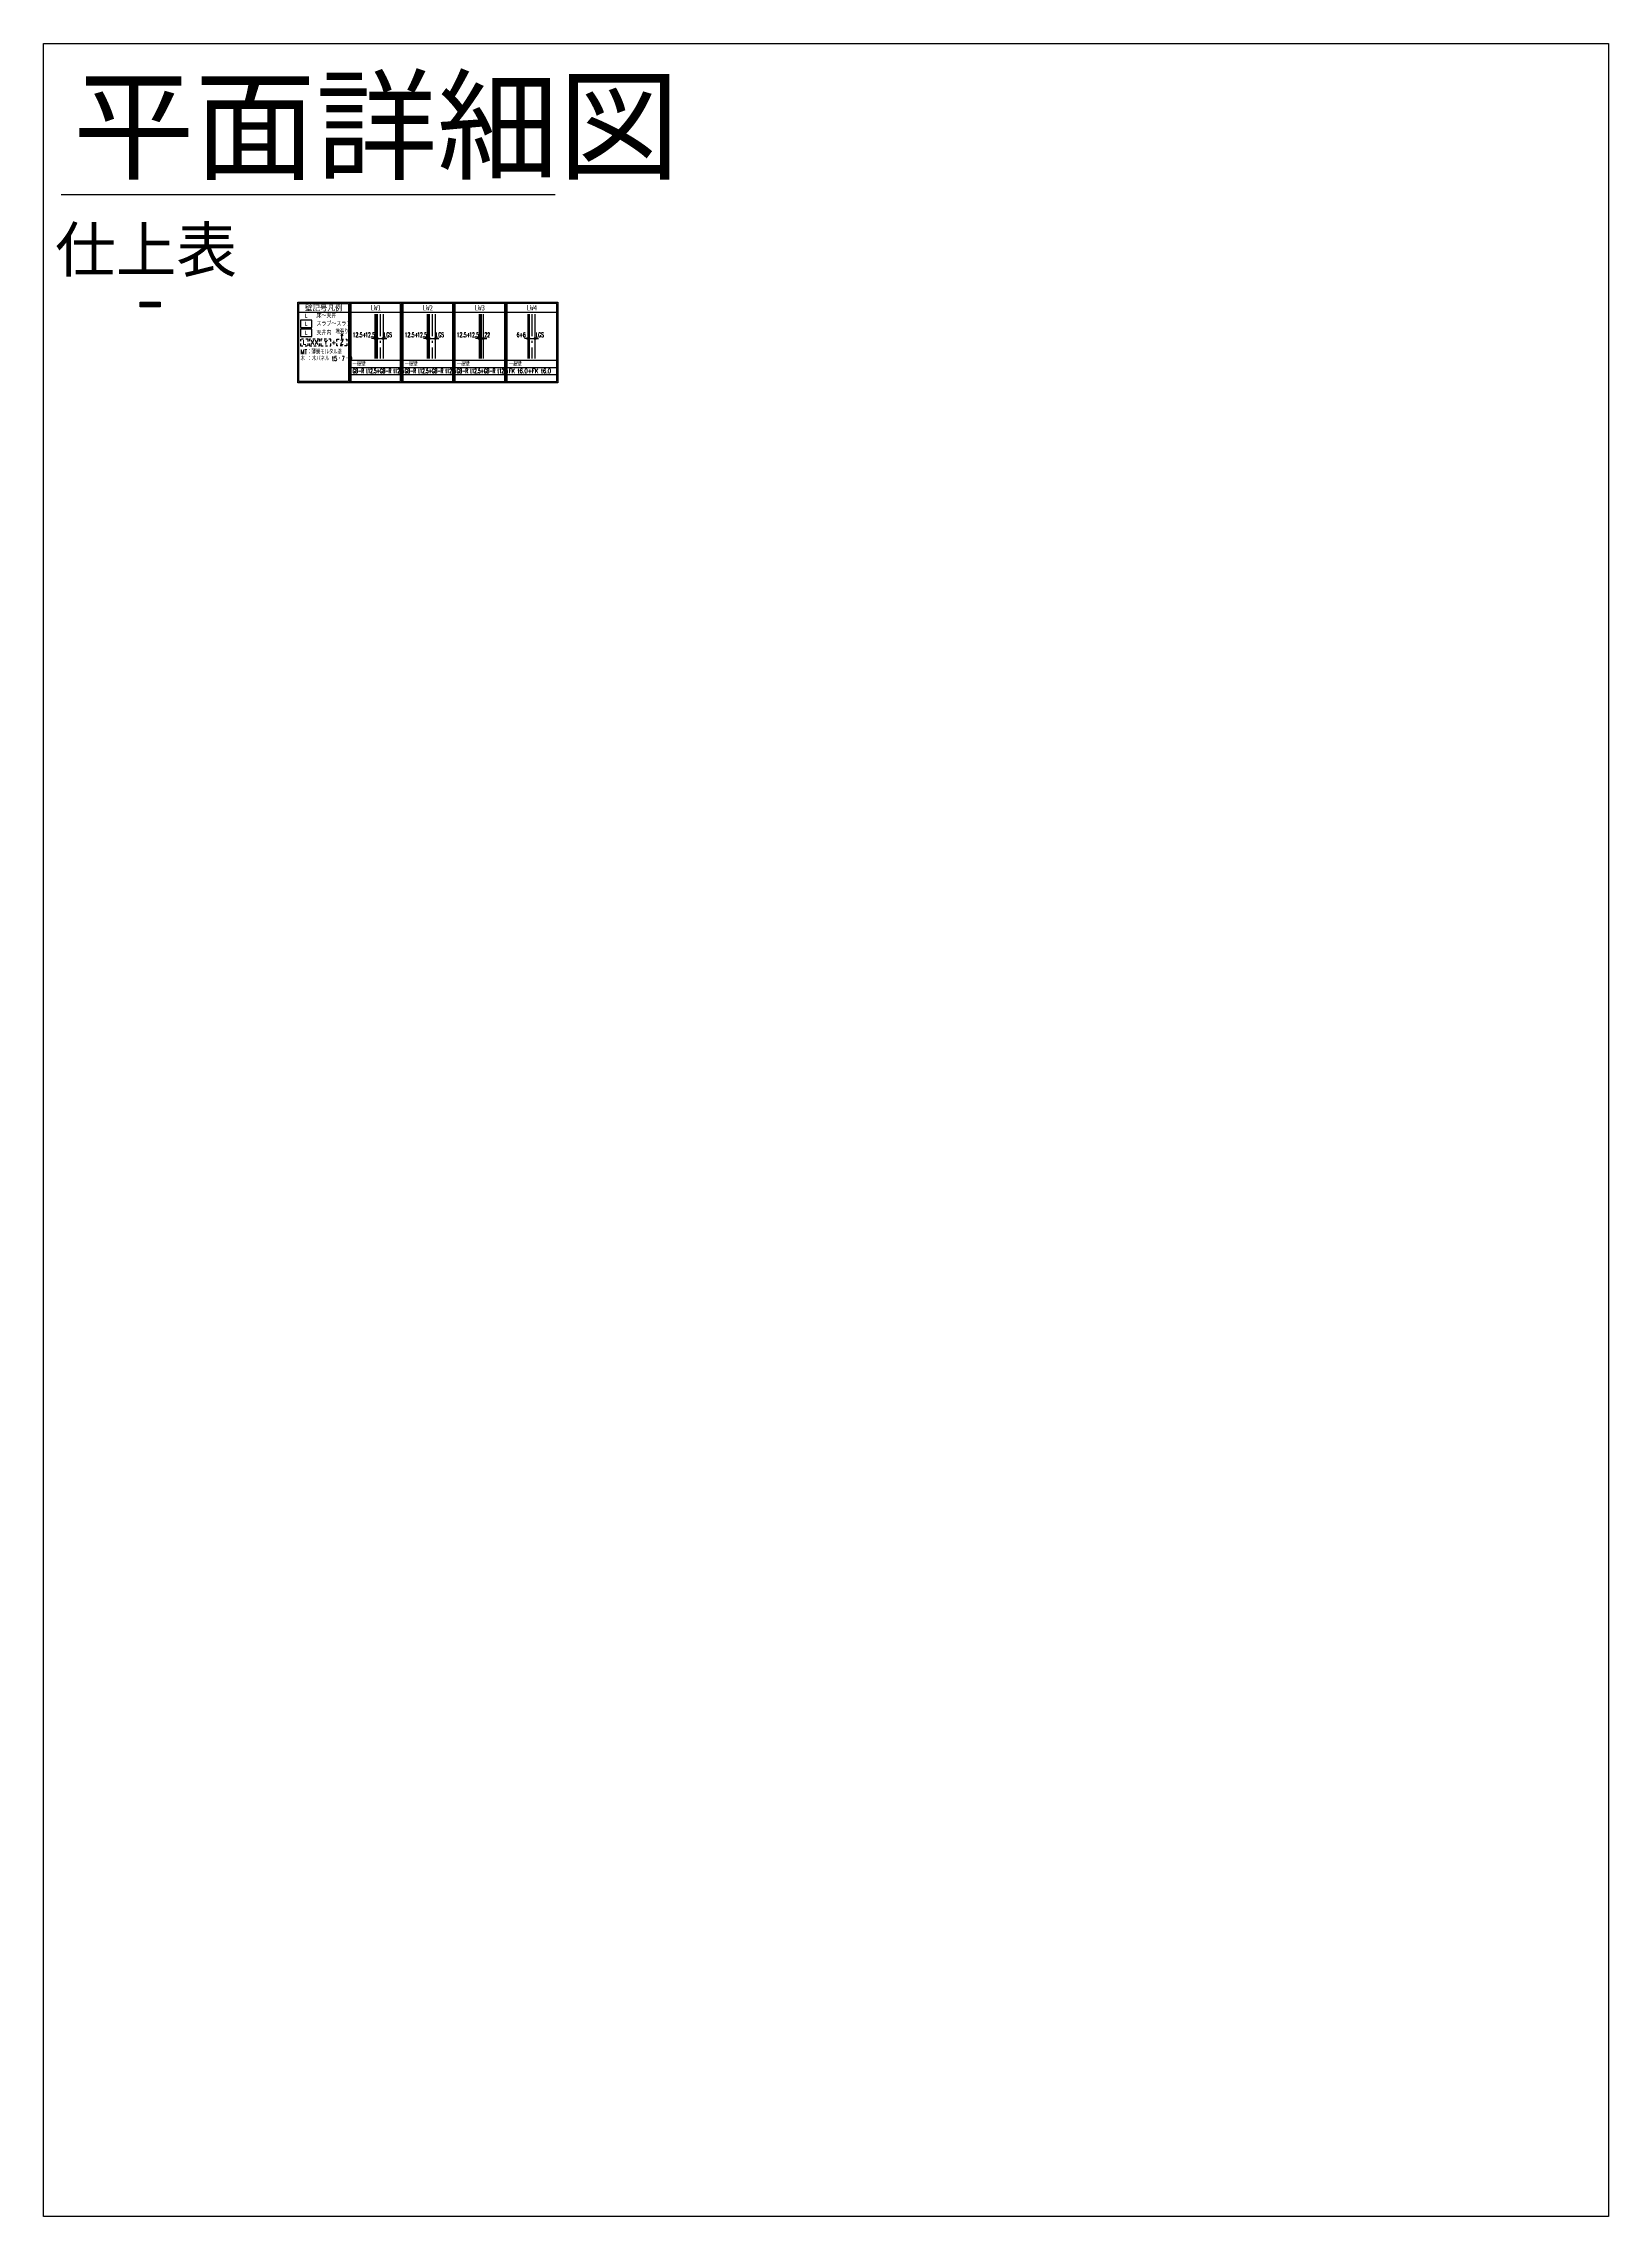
# Model space of a CAD drawing. Header units: millimetres. Extents: x -67913 to 128525, y -54442 to 63422.
# Drawn here: x -67913 to -50313, y -54442 to -30000 of the extents above; entities that cross this region are included whole.
import ezdxf
from ezdxf.enums import TextEntityAlignment as Align

# ---------------------------------------------------------------- set-up
doc = ezdxf.new("R2010")
doc.units = ezdxf.units.MM
doc.header["$LTSCALE"] = 500
doc.header["$PDMODE"] = 35
doc.linetypes.add('DD1', pattern=[0.1, 0.05, -0.05])
doc.linetypes.add('DD6', pattern=[0.75, 0.5, -0.1, 0.05, -0.1])
doc.layers.get('0').update_dxf_attribs({"plot": 0})
for name, color, linetype in [('000Waku', 3, 'Continuous'), ('200HojoSn9', 4, 'DD6'), ('220Kabe9', 7, 'Continuous'), ('240Stj9', 2, 'Continuous'), ('270SiagSp', 8, 'Continuous'), ('290Kigo', 8, 'Continuous'), ('391KigoS9', 8, 'Continuous')]:
    doc.layers.add(name, color=color, linetype=linetype)
doc.layers.add('HOJO', color=211, linetype='Continuous', plot=False)
doc.styles.add('Dim', font='simplex.shx', dxfattribs={"width": 0.6, "bigfont": 'extfont2.shx'})
doc.styles.get("Standard").update_dxf_attribs({"font": 'simplex.shx', "width": 0.7, "bigfont": 'extfont2.shx'})
doc.styles.add('明朝', font='MS Mincho.ttf')
doc.styles.add('ｺﾞｼｯｸ', font='MS Gothic.ttf')
doc.dimstyles.new('PRO1-20', dxfattribs={"dimscale": 20, "dimtxt": 2.5, "dimasz": 1, "dimexe": 0.5, "dimexo": 0.5, "dimgap": 0.8, "dimtad": 1, "dimdec": 3, "dimdsep": 46, "dimlunit": 6, "dimtxsty": 'Dim', "dimblk": 'ORIGIN', "dimcen": 0, "dimadec": 3, "dimazin": 2, "dimtfac": 1, "dimtdec": 3, "dimtix": 1, "dimtmove": 2, "dimatfit": 3, "dimldrblk": 'ORIGIN', "dimfxl": 1, "dimarcsym": 0})

# ---------------------------------------------------------------- blocks, each defined once
blk = doc.blocks.new('仕上表-A')
at = {"color": 0, "linetype": 'ByBlock', "lineweight": -2}
for p, q in [((0, 45), (55, 45)), ((0, 36), (55, 36)), ((0, 30), (55, 30)), ((0, 21), (55, 21)), ((0, 12), (55, 12)), ((0, 6), (55, 6)), ((8, 45), (8, 0)), ((8, 39), (55, 39)), ((8, 33), (55, 33)), ((8, 24), (55, 24)), ((8, 15), (55, 15)), ((8, 9), (55, 9)), ((16, 45), (16, 36)), ((16, 42), (55, 42)), ((16, 30), (16, 12)), ((16, 27), (55, 27)), ((16, 18), (55, 18)), ((20, 51), (20, 45)), ((34, 51), (34, 45)), ((34, 48), (55, 48))]:
    blk.add_line(p, q, dxfattribs=at)
at = {"color": 7, "linetype": 'ByBlock', "lineweight": -2}
blk.add_lwpolyline([(55, 0), (0, 0), (0, 51), (55, 51)], close=True, dxfattribs=at)
at = {"color": 0, "linetype": 'ByBlock', "lineweight": -2}
for s, height, p in [('廻縁', 2.5, (4, 9)), ('特記', 2.5, (4, 3)), ('天井', 2.5, (4, 16.5)), ('巾木', 2.5, (4, 33)), ('床', 2.5, (4, 40.5)), ('壁', 2.5, (4, 25.5)), ('仕上', 2, (12, 42)), ('下地', 2, (12, 37.5)), ('仕上', 2, (12, 27)), ('下地', 2, (12, 22.5)), ('仕上', 2, (12, 18)), ('下地', 2, (12, 13.5))]:
    blk.add_text(s, height=height, dxfattribs=at).set_placement(p, align=Align.MIDDLE)
at = {"color": 0, "linetype": 'ByBlock', "lineweight": -2, "width": 0.6}
for s, p in [('躯体レベル', (34.5, 49.5)), ('仕上レベル', (34.5, 46.5))]:
    blk.add_text(s, height=1.5, dxfattribs=at).set_placement(p, align=Align.MIDDLE_LEFT)
at = {"color": 0, "linetype": 'ByBlock', "lineweight": -2}
blk.add_attdef('室名', text='', height=2.5, dxfattribs=at).set_placement((10, 48), align=Align.MIDDLE)
for tag, width, p in [('廻縁仕上', 0.7, (9, 10.5)), ('廻縁品番等', 0.7, (9, 7.5)), ('特記事項', 0.7, (9, 4.5)), ('特記事項', 0.7, (9, 1.5)), ('巾木仕上', 0.7, (9, 34.5)), ('巾木品番等', 0.7, (9, 31.5)), ('床仕上', 0.7, (17, 43.5)), ('床品番等', 0.7, (17, 40.5)), ('床下地', 0.7, (17, 37.5)), ('壁仕上', 0.7, (17, 28.5)), ('壁品番等', 0.7, (17, 25.5)), ('壁下地', 0.7, (17, 22.5)), ('天井仕上', 0.7, (17, 19.5)), ('天井品番等', 0.7, (17, 16.5)), ('天井下地', 0.7, (17, 13.5)), ('CH', 0.6, (21, 49.5)), ('CH', 0.6, (21, 46.5))]:
    blk.add_attdef(tag, text='', height=2, dxfattribs=dict(at, width=width)).set_placement(p, align=Align.MIDDLE_LEFT)
at = {"color": 0, "linetype": 'ByBlock', "lineweight": -2, "width": 0.6}
for tag, p in [('躯体ﾚﾍﾞﾙ', (54, 49.5)), ('仕上ﾚﾍﾞﾙ', (54, 46.5))]:
    blk.add_attdef(tag, text='', height=2, dxfattribs=at).set_placement(p, align=Align.MIDDLE_RIGHT)
blk = doc.blocks.new('壁リスト')
at = {"layer": '290Kigo'}
for p, q in [((0, 39), (28, 39)), ((0, 12), (28, 12)), ((0, 8), (28, 8)), ((0, 4), (28, 4))]:
    blk.add_line(p, q, dxfattribs=at)
at = {"layer": '290Kigo', "color": 7}
blk.add_lwpolyline([(0, 0), (28, 0), (28, 44), (0, 44)], close=True, dxfattribs=at)
at = {"layer": '290Kigo', "style": '明朝', "width": 0.8}
blk.add_attdef('間仕切符号', text='', height=3, dxfattribs=at).set_placement((14, 41.5), align=Align.MIDDLE)
at = {"layer": '290Kigo', "width": 0.7}
for tag, p in [('備考（GW等）', (1, 2)), ('性能＜ボード貼り高さ方向表記＞', (1, 10)), ('ボードの種類、厚さ+下地', (1, 6))]:
    blk.add_attdef(tag, text='', height=2.5, dxfattribs=at).set_placement(p, align=Align.MIDDLE_LEFT)
blk = doc.blocks.new('_Origin')
at = {"color": 0, "linetype": 'ByBlock', "lineweight": -2}
blk.add_line((0, 0), (-1, 0), dxfattribs=at)
blk.add_circle((0, 0), 0.5, dxfattribs=at)
blk = doc.blocks.new('*D599')
at = {"layer": '270SiagSp', "color": 0, "lineweight": -2, "transparency": 16777216}
for p, q in [((-63608, -33318), (-63628, -33318)), ((-63588, -33308), (-63588, -33308)), ((-63588, -33318), (-63575, -33318)), ((-63575, -33308), (-63575, -33308)), ((-63555, -33318), (-63535, -33318))]:
    blk.add_line(p, q, dxfattribs=at)
at = {"layer": 'Defpoints', "color": 0, "transparency": 16777216}
for p in [(-63588, -33318), (-63575, -33318), (-63575, -33318), (-63575, -33318)]:
    blk.add_point(p, dxfattribs=at)
at = {"layer": '270SiagSp', "color": 0, "lineweight": -2, "transparency": 16777216, "xscale": 20, "yscale": 20, "zscale": 20}
blk.add_blockref('_Origin', (-63588, -33318), dxfattribs=at)
at = {"layer": '270SiagSp', "color": 0, "lineweight": -2, "transparency": 16777216, "xscale": 20, "yscale": 20, "zscale": 20, "rotation": 180}
blk.add_blockref('_Origin', (-63575, -33318), dxfattribs=at)
at = {"layer": '270SiagSp', "color": 0, "transparency": 16777216, "insert": (-63656, -33277), "char_height": 50, "attachment_point": 5, "style": 'Dim'}
blk.add_mtext('12.5', dxfattribs=at)
blk = doc.blocks.new('*D600')
at = {"layer": '270SiagSp', "color": 0, "lineweight": -2, "transparency": 16777216}
for p, q in [((-63595, -33318), (-63615, -33318)), ((-63575, -33308), (-63575, -33308)), ((-63575, -33318), (-63507, -33318)), ((-63507, -33308), (-63507, -33308)), ((-63487, -33318), (-63467, -33318))]:
    blk.add_line(p, q, dxfattribs=at)
at = {"layer": 'Defpoints', "color": 0, "transparency": 16777216}
for p in [(-63575, -33318), (-63507, -33318), (-63507, -33318), (-63507, -33318)]:
    blk.add_point(p, dxfattribs=at)
at = {"layer": '270SiagSp', "color": 0, "lineweight": -2, "transparency": 16777216, "xscale": 20, "yscale": 20, "zscale": 20}
blk.add_blockref('_Origin', (-63575, -33318), dxfattribs=at)
at = {"layer": '270SiagSp', "color": 0, "lineweight": -2, "transparency": 16777216, "xscale": 20, "yscale": 20, "zscale": 20, "rotation": 180}
blk.add_blockref('_Origin', (-63507, -33318), dxfattribs=at)
at = {"layer": '270SiagSp', "color": 0, "transparency": 16777216, "insert": (-63454, -33277), "char_height": 50, "attachment_point": 5, "style": 'Dim'}
blk.add_mtext('LGS', dxfattribs=at)
blk = doc.blocks.new('*D601')
at = {"layer": '270SiagSp', "color": 0, "lineweight": -2, "transparency": 16777216}
for p, q in [((-63620, -33318), (-63640, -33318)), ((-63600, -33308), (-63600, -33308)), ((-63600, -33318), (-63588, -33318)), ((-63588, -33308), (-63588, -33308)), ((-63568, -33318), (-63548, -33318))]:
    blk.add_line(p, q, dxfattribs=at)
at = {"layer": 'Defpoints', "color": 0, "transparency": 16777216}
for p in [(-63600, -33318), (-63588, -33318), (-63588, -33318), (-63588, -33318)]:
    blk.add_point(p, dxfattribs=at)
at = {"layer": '270SiagSp', "color": 0, "lineweight": -2, "transparency": 16777216, "xscale": 20, "yscale": 20, "zscale": 20}
blk.add_blockref('_Origin', (-63600, -33318), dxfattribs=at)
at = {"layer": '270SiagSp', "color": 0, "lineweight": -2, "transparency": 16777216, "xscale": 20, "yscale": 20, "zscale": 20, "rotation": 180}
blk.add_blockref('_Origin', (-63588, -33318), dxfattribs=at)
at = {"layer": '270SiagSp', "color": 0, "transparency": 16777216, "insert": (-63775, -33277), "char_height": 50, "attachment_point": 5, "style": 'Dim'}
blk.add_mtext('12.5+', dxfattribs=at)
blk = doc.blocks.new('*D602')
at = {"layer": '270SiagSp', "color": 0, "lineweight": -2, "transparency": 16777216}
for p, q in [((-63023, -33318), (-63043, -33318)), ((-63003, -33308), (-63003, -33308)), ((-63003, -33318), (-62990, -33318)), ((-62990, -33308), (-62990, -33308)), ((-62970, -33318), (-62950, -33318))]:
    blk.add_line(p, q, dxfattribs=at)
at = {"layer": 'Defpoints', "color": 0, "transparency": 16777216}
for p in [(-63003, -33318), (-62990, -33318), (-62990, -33318), (-62990, -33318)]:
    blk.add_point(p, dxfattribs=at)
at = {"layer": '270SiagSp', "color": 0, "lineweight": -2, "transparency": 16777216, "xscale": 20, "yscale": 20, "zscale": 20}
blk.add_blockref('_Origin', (-63003, -33318), dxfattribs=at)
at = {"layer": '270SiagSp', "color": 0, "lineweight": -2, "transparency": 16777216, "xscale": 20, "yscale": 20, "zscale": 20, "rotation": 180}
blk.add_blockref('_Origin', (-62990, -33318), dxfattribs=at)
at = {"layer": '270SiagSp', "color": 0, "transparency": 16777216, "insert": (-63071, -33277), "char_height": 50, "attachment_point": 5, "style": 'Dim'}
blk.add_mtext('12.5', dxfattribs=at)
blk = doc.blocks.new('*D603')
at = {"layer": '270SiagSp', "color": 0, "lineweight": -2, "transparency": 16777216}
for p, q in [((-63010, -33318), (-63030, -33318)), ((-62990, -33318), (-62968, -33318)), ((-62948, -33318), (-62928, -33318))]:
    blk.add_line(p, q, dxfattribs=at)
at = {"layer": 'Defpoints', "color": 0, "transparency": 16777216}
for p in [(-62990, -33318), (-62968, -33318), (-62968, -33318)]:
    blk.add_point(p, dxfattribs=at)
at = {"layer": '270SiagSp', "color": 0, "lineweight": -2, "transparency": 16777216, "xscale": 20, "yscale": 20, "zscale": 20}
blk.add_blockref('_Origin', (-62990, -33318), dxfattribs=at)
at = {"layer": '270SiagSp', "color": 0, "lineweight": -2, "transparency": 16777216, "xscale": 20, "yscale": 20, "zscale": 20, "rotation": 180}
blk.add_blockref('_Origin', (-62968, -33318), dxfattribs=at)
at = {"layer": '270SiagSp', "color": 0, "transparency": 16777216, "insert": (-62923, -33277), "char_height": 50, "attachment_point": 5, "style": 'Dim'}
blk.add_mtext('22', dxfattribs=at)
blk = doc.blocks.new('*D604')
at = {"layer": '270SiagSp', "color": 0, "lineweight": -2, "transparency": 16777216}
for p, q in [((-63035, -33318), (-63055, -33318)), ((-63015, -33308), (-63015, -33308)), ((-63015, -33318), (-63003, -33318)), ((-63003, -33308), (-63003, -33308)), ((-62983, -33318), (-62963, -33318))]:
    blk.add_line(p, q, dxfattribs=at)
at = {"layer": 'Defpoints', "color": 0, "transparency": 16777216}
for p in [(-63015, -33318), (-63003, -33318), (-63003, -33318), (-63003, -33318)]:
    blk.add_point(p, dxfattribs=at)
at = {"layer": '270SiagSp', "color": 0, "lineweight": -2, "transparency": 16777216, "xscale": 20, "yscale": 20, "zscale": 20}
blk.add_blockref('_Origin', (-63015, -33318), dxfattribs=at)
at = {"layer": '270SiagSp', "color": 0, "lineweight": -2, "transparency": 16777216, "xscale": 20, "yscale": 20, "zscale": 20, "rotation": 180}
blk.add_blockref('_Origin', (-63003, -33318), dxfattribs=at)
at = {"layer": '270SiagSp', "color": 0, "transparency": 16777216, "insert": (-63190, -33277), "char_height": 50, "attachment_point": 5, "style": 'Dim'}
blk.add_mtext('12.5+', dxfattribs=at)
blk = doc.blocks.new('*D605')
at = {"layer": '270SiagSp', "color": 0, "lineweight": -2, "transparency": 16777216}
for p, q in [((-64193, -33318), (-64213, -33318)), ((-64173, -33308), (-64173, -33308)), ((-64173, -33318), (-64160, -33318)), ((-64160, -33308), (-64160, -33308)), ((-64140, -33318), (-64120, -33318))]:
    blk.add_line(p, q, dxfattribs=at)
at = {"layer": 'Defpoints', "color": 0, "transparency": 16777216}
for p in [(-64173, -33318), (-64160, -33318), (-64160, -33318), (-64160, -33318)]:
    blk.add_point(p, dxfattribs=at)
at = {"layer": '270SiagSp', "color": 0, "lineweight": -2, "transparency": 16777216, "xscale": 20, "yscale": 20, "zscale": 20}
blk.add_blockref('_Origin', (-64173, -33318), dxfattribs=at)
at = {"layer": '270SiagSp', "color": 0, "lineweight": -2, "transparency": 16777216, "xscale": 20, "yscale": 20, "zscale": 20, "rotation": 180}
blk.add_blockref('_Origin', (-64160, -33318), dxfattribs=at)
at = {"layer": '270SiagSp', "color": 0, "transparency": 16777216, "insert": (-64241, -33277), "char_height": 50, "attachment_point": 5, "style": 'Dim'}
blk.add_mtext('12.5', dxfattribs=at)
blk = doc.blocks.new('*D606')
at = {"layer": '270SiagSp', "color": 0, "lineweight": -2, "transparency": 16777216}
for p, q in [((-64180, -33318), (-64200, -33318)), ((-64160, -33308), (-64160, -33308)), ((-64160, -33318), (-64092, -33318)), ((-64092, -33308), (-64092, -33308)), ((-64072, -33318), (-64052, -33318))]:
    blk.add_line(p, q, dxfattribs=at)
at = {"layer": 'Defpoints', "color": 0, "transparency": 16777216}
for p in [(-64160, -33318), (-64092, -33318), (-64092, -33318), (-64092, -33318)]:
    blk.add_point(p, dxfattribs=at)
at = {"layer": '270SiagSp', "color": 0, "lineweight": -2, "transparency": 16777216, "xscale": 20, "yscale": 20, "zscale": 20}
blk.add_blockref('_Origin', (-64160, -33318), dxfattribs=at)
at = {"layer": '270SiagSp', "color": 0, "lineweight": -2, "transparency": 16777216, "xscale": 20, "yscale": 20, "zscale": 20, "rotation": 180}
blk.add_blockref('_Origin', (-64092, -33318), dxfattribs=at)
at = {"layer": '270SiagSp', "color": 0, "transparency": 16777216, "insert": (-64039, -33277), "char_height": 50, "attachment_point": 5, "style": 'Dim'}
blk.add_mtext('LGS', dxfattribs=at)
blk = doc.blocks.new('*D607')
at = {"layer": '270SiagSp', "color": 0, "lineweight": -2, "transparency": 16777216}
for p, q in [((-64205, -33318), (-64225, -33318)), ((-64185, -33308), (-64185, -33308)), ((-64185, -33318), (-64173, -33318)), ((-64173, -33308), (-64173, -33308)), ((-64153, -33318), (-64133, -33318))]:
    blk.add_line(p, q, dxfattribs=at)
at = {"layer": 'Defpoints', "color": 0, "transparency": 16777216}
for p in [(-64185, -33318), (-64173, -33318), (-64173, -33318), (-64173, -33318)]:
    blk.add_point(p, dxfattribs=at)
at = {"layer": '270SiagSp', "color": 0, "lineweight": -2, "transparency": 16777216, "xscale": 20, "yscale": 20, "zscale": 20}
blk.add_blockref('_Origin', (-64185, -33318), dxfattribs=at)
at = {"layer": '270SiagSp', "color": 0, "lineweight": -2, "transparency": 16777216, "xscale": 20, "yscale": 20, "zscale": 20, "rotation": 180}
blk.add_blockref('_Origin', (-64173, -33318), dxfattribs=at)
at = {"layer": '270SiagSp', "color": 0, "transparency": 16777216, "insert": (-64360, -33277), "char_height": 50, "attachment_point": 5, "style": 'Dim'}
blk.add_mtext('12.5+', dxfattribs=at)
blk = doc.blocks.new('*D608')
at = {"layer": '270SiagSp', "color": 0, "lineweight": -2, "transparency": 16777216}
for p, q in [((-62479, -33318), (-62499, -33318)), ((-62459, -33308), (-62459, -33308)), ((-62459, -33318), (-62453, -33318)), ((-62453, -33308), (-62453, -33308)), ((-62433, -33318), (-62413, -33318))]:
    blk.add_line(p, q, dxfattribs=at)
at = {"layer": 'Defpoints', "color": 0, "transparency": 16777216}
for p in [(-62459, -33318), (-62453, -33318), (-62453, -33318), (-62453, -33318)]:
    blk.add_point(p, dxfattribs=at)
at = {"layer": '270SiagSp', "color": 0, "lineweight": -2, "transparency": 16777216, "xscale": 20, "yscale": 20, "zscale": 20}
blk.add_blockref('_Origin', (-62459, -33318), dxfattribs=at)
at = {"layer": '270SiagSp', "color": 0, "lineweight": -2, "transparency": 16777216, "xscale": 20, "yscale": 20, "zscale": 20, "rotation": 180}
blk.add_blockref('_Origin', (-62453, -33318), dxfattribs=at)
at = {"layer": '270SiagSp', "color": 0, "transparency": 16777216, "insert": (-62506, -33277), "char_height": 50, "attachment_point": 5, "style": 'Dim'}
blk.add_mtext('6', dxfattribs=at)
blk = doc.blocks.new('*D609')
at = {"layer": '270SiagSp', "color": 0, "lineweight": -2, "transparency": 16777216}
for p, q in [((-62473, -33318), (-62493, -33318)), ((-62453, -33308), (-62453, -33308)), ((-62453, -33318), (-62385, -33318)), ((-62385, -33308), (-62385, -33308)), ((-62365, -33318), (-62345, -33318))]:
    blk.add_line(p, q, dxfattribs=at)
at = {"layer": 'Defpoints', "color": 0, "transparency": 16777216}
for p in [(-62453, -33318), (-62385, -33318), (-62385, -33318), (-62385, -33318)]:
    blk.add_point(p, dxfattribs=at)
at = {"layer": '270SiagSp', "color": 0, "lineweight": -2, "transparency": 16777216, "xscale": 20, "yscale": 20, "zscale": 20}
blk.add_blockref('_Origin', (-62453, -33318), dxfattribs=at)
at = {"layer": '270SiagSp', "color": 0, "lineweight": -2, "transparency": 16777216, "xscale": 20, "yscale": 20, "zscale": 20, "rotation": 180}
blk.add_blockref('_Origin', (-62385, -33318), dxfattribs=at)
at = {"layer": '270SiagSp', "color": 0, "transparency": 16777216, "insert": (-62331, -33277), "char_height": 50, "attachment_point": 5, "style": 'Dim'}
blk.add_mtext('LGS', dxfattribs=at)
blk = doc.blocks.new('*D610')
at = {"layer": '270SiagSp', "color": 0, "lineweight": -2, "transparency": 16777216}
for p, q in [((-62485, -33318), (-62505, -33318)), ((-62465, -33308), (-62465, -33308)), ((-62465, -33318), (-62459, -33318)), ((-62459, -33308), (-62459, -33308)), ((-62439, -33318), (-62419, -33318))]:
    blk.add_line(p, q, dxfattribs=at)
at = {"layer": 'Defpoints', "color": 0, "transparency": 16777216}
for p in [(-62465, -33318), (-62459, -33318), (-62459, -33318), (-62459, -33318)]:
    blk.add_point(p, dxfattribs=at)
at = {"layer": '270SiagSp', "color": 0, "lineweight": -2, "transparency": 16777216, "xscale": 20, "yscale": 20, "zscale": 20}
blk.add_blockref('_Origin', (-62465, -33318), dxfattribs=at)
at = {"layer": '270SiagSp', "color": 0, "lineweight": -2, "transparency": 16777216, "xscale": 20, "yscale": 20, "zscale": 20, "rotation": 180}
blk.add_blockref('_Origin', (-62459, -33318), dxfattribs=at)
at = {"layer": '270SiagSp', "color": 0, "transparency": 16777216, "insert": (-62556, -33277), "char_height": 50, "attachment_point": 5, "style": 'Dim'}
blk.add_mtext('6+', dxfattribs=at)
blk = doc.blocks.new('*U47')
at = {"color": 7, "linetype": 'DD1', "lineweight": -2, "transparency": 16777216}
blk.add_lwpolyline([(-4, -2.5), (4, -2.5), (4, 2.5), (-4, 2.5)], close=True, dxfattribs=at)
at = {"color": 0, "linetype": 'ByBlock', "lineweight": -2, "transparency": 16777216, "style": '明朝', "width": 0.8}
blk.add_attdef('間仕切符号', text='', height=3, dxfattribs=at).set_placement((0, 0), align=Align.MIDDLE)
blk = doc.blocks.new('*U45')
at = {"color": 7, "linetype": 'ByBlock', "lineweight": -2, "transparency": 16777216}
blk.add_lwpolyline([(-4, -2.5), (4, -2.5), (4, 2.5), (-4, 2.5)], close=True, dxfattribs=at)
at = {"color": 0, "linetype": 'ByBlock', "lineweight": -2, "transparency": 16777216, "style": '明朝', "width": 0.8}
blk.add_attdef('間仕切符号', text='', height=3, dxfattribs=at).set_placement((0, 0), align=Align.MIDDLE)
blk = doc.blocks.new('*U46')
at = {"color": 0, "linetype": 'ByBlock', "lineweight": -2, "transparency": 16777216, "style": '明朝', "width": 0.8}
blk.add_attdef('間仕切符号', text='', height=3, dxfattribs=at).set_placement((0, 0), align=Align.MIDDLE)
blk = doc.blocks.new('共有外部参照')
at = {"layer": '200HojoSn9'}
for p, q in [((-64126.6575, -33043.4625), (-64126.6575, -33543.4625)), ((-63541.6575, -33043.4625), (-63541.6575, -33543.4625)), ((-62419.644, -33043.4625), (-62419.644, -33543.4625))]:
    blk.add_line(p, q, dxfattribs=at)
at = {"layer": '220Kabe9'}
for p, q in [((-64185.1575, -33043.4625), (-64185.1575, -33543.4625)), ((-64172.6575, -33043.4625), (-64172.6575, -33543.4625)), ((-63600.1575, -33043.4625), (-63600.1575, -33543.4625)), ((-63587.6575, -33043.4625), (-63587.6575, -33543.4625)), ((-63015.1575, -33043.4625), (-63015.1575, -33543.4625)), ((-63002.6575, -33043.4625), (-63002.6575, -33543.4625)), ((-62465.144, -33043.4625), (-62465.144, -33543.4625)), ((-62459.144, -33043.4625), (-62459.144, -33543.4625))]:
    blk.add_line(p, q, dxfattribs=at)
at = {"layer": '240Stj9'}
for p, q in [((-64160.1575, -33043.4625), (-64160.1575, -33543.4625)), ((-64093.1575, -33043.4625), (-64093.1575, -33543.4625)), ((-63575.1575, -33043.4625), (-63575.1575, -33543.4625)), ((-63508.1575, -33043.4625), (-63508.1575, -33543.4625)), ((-62990.1575, -33043.4625), (-62990.1575, -33543.4625)), ((-62968.1575, -33043.4625), (-62968.1575, -33543.4625)), ((-62453.144, -33043.4625), (-62453.144, -33543.4625)), ((-62386.144, -33043.4625), (-62386.144, -33543.4625))]:
    blk.add_line(p, q, dxfattribs=at)
at = {"layer": '290Kigo'}
for p, q in [((-65041.6575, -33023.4625), (-64481.6575, -33023.4625)), ((-64557.6343, -33270.951), (-64567.6343, -33288.2715)), ((-64557.6343, -33270.951), (-64547.6343, -33288.2715)), ((-64557.6343, -33324.5469), (-64557.6343, -33270.951))]:
    blk.add_line(p, q, dxfattribs=at)
at = {"layer": '290Kigo', "color": 7}
blk.add_lwpolyline([(-65041.6575, -32923.4625), (-64481.6575, -32923.4625), (-64481.6575, -33803.4625), (-65041.6575, -33803.4625)], close=True, dxfattribs=at)
at = {"layer": '290Kigo', "linetype": 'DD1'}
for points in [[(-65021.6575, -33400.7418), (-64938.2877, -33400.7418), (-64938.2877, -33324.5469), (-65021.6575, -33324.5469)], [(-64921.6138, -33400.7418), (-64809.6601, -33400.7418), (-64809.6601, -33324.5469), (-64921.6138, -33324.5469)], [(-64792.9862, -33400.7418), (-64681.0326, -33400.7418), (-64681.0326, -33324.5469), (-64792.9862, -33324.5469)]]:
    blk.add_lwpolyline(points, close=True, dxfattribs=at)
at = {"layer": '290Kigo', "color": 7, "linetype": 'DD1'}
blk.add_lwpolyline([(-64501.6575, -33400.7418), (-64613.6112, -33400.7418), (-64613.6112, -33324.5469), (-64501.6575, -33324.5469)], close=True, dxfattribs=at)
at = {"layer": '391KigoS9'}
for p, q in [((-66771.1575, -32917.9625), (-66826.1575, -32917.9625)), ((-66771.1575, -32920.9625), (-66826.1575, -32920.9625)), ((-66771.1575, -32923.9625), (-66826.1575, -32923.9625)), ((-66771.1575, -32926.9625), (-66826.1575, -32926.9625)), ((-66771.1575, -32929.9625), (-66826.1575, -32929.9625)), ((-66771.1575, -32932.9625), (-66826.1575, -32932.9625)), ((-66771.1575, -32935.9625), (-66826.1575, -32935.9625)), ((-66771.1575, -32938.9625), (-66826.1575, -32938.9625)), ((-66771.1575, -32941.9625), (-66826.1575, -32941.9625)), ((-66771.1575, -32944.9625), (-66826.1575, -32944.9625)), ((-66771.1575, -32947.9625), (-66826.1575, -32947.9625)), ((-66771.1575, -32950.9625), (-66826.1575, -32950.9625)), ((-66771.1575, -32953.9625), (-66826.1575, -32953.9625)), ((-66771.1575, -32956.9625), (-66826.1575, -32956.9625)), ((-66771.1575, -32959.9625), (-66826.1575, -32959.9625)), ((-66815.1575, -32917.9625), (-66815.1575, -32962.9625))]:
    blk.add_line(p, q, dxfattribs=at)
at = {"layer": '391KigoS9', "color": 7}
blk.add_lwpolyline([(-66826.1575, -32911.9625), (-66771.1575, -32911.9625), (-66771.1575, -32962.9625), (-66826.1575, -32962.9625)], close=True, dxfattribs=at)
at = {"layer": 'HOJO'}
blk.add_line((-67713.3333, -31700), (-62159.909, -31700), dxfattribs=at)
for points in [[(-67913.3333, -30000), (-50313.3333, -30000), (-50313.3333, -54441.8305), (-67913.3333, -54441.8305)], [(-66827.1575, -32910.9625), (-66770.1575, -32910.9625), (-66770.1575, -32963.9625), (-66827.1575, -32963.9625)], [(-66770.1575, -32910.9625), (-66713.1575, -32910.9625), (-66713.1575, -32963.9625), (-66770.1575, -32963.9625)], [(-66713.1575, -32910.9625), (-66656.1575, -32910.9625), (-66656.1575, -32963.9625), (-66713.1575, -32963.9625)], [(-66656.1575, -32910.9625), (-66599.1575, -32910.9625), (-66599.1575, -32963.9625), (-66656.1575, -32963.9625)], [(-65054.1575, -32910.9625), (-64469.1575, -32910.9625), (-64469.1575, -33815.9625), (-65054.1575, -33815.9625)], [(-64469.1575, -32910.9625), (-63884.1575, -32910.9625), (-63884.1575, -33815.9625), (-64469.1575, -33815.9625)], [(-63884.1575, -32910.9625), (-63299.1575, -32910.9625), (-63299.1575, -33815.9625), (-63884.1575, -33815.9625)], [(-63299.1575, -32910.9625), (-62714.1575, -32910.9625), (-62714.1575, -33815.9625), (-63299.1575, -33815.9625)], [(-62714.1575, -32910.9625), (-62129.1575, -32910.9625), (-62129.1575, -33815.9625), (-62714.1575, -33815.9625)]]:
    blk.add_lwpolyline(points, close=True, dxfattribs=at)
at = {"layer": '290Kigo'}
ref = blk.add_blockref('壁リスト', (-64456.6575, -33803.4625), dxfattribs=dict(at, xscale=20, yscale=20, zscale=20))
ref.add_attrib('間仕切符号', 'LW1', dxfattribs={"height": 60, "style": '明朝', "width": 0.8}).set_placement((-64176.6575, -32973.4625), align=Align.MIDDLE)
ref.add_attrib('性能＜ボード貼り高さ方向表記＞', '一般壁', dxfattribs={"height": 50, "width": 0.7}).set_placement((-64436.6575, -33603.4625), align=Align.MIDDLE_LEFT)
ref.add_attrib('ボードの種類、厚さ+下地', 'GB-R t12.5+GB-R t12.5', dxfattribs={"height": 50, "width": 0.55}).set_placement((-64436.6575, -33683.4625), align=Align.MIDDLE_LEFT)
ref = blk.add_blockref('壁リスト', (-63871.6575, -33803.4625), dxfattribs=dict(at, xscale=20, yscale=20, zscale=20))
ref.add_attrib('間仕切符号', 'LW2', dxfattribs={"height": 60, "style": '明朝', "width": 0.8}).set_placement((-63591.6575, -32973.4625), align=Align.MIDDLE)
ref.add_attrib('性能＜ボード貼り高さ方向表記＞', '一般壁', dxfattribs={"height": 50, "width": 0.7}).set_placement((-63851.6575, -33603.4625), align=Align.MIDDLE_LEFT)
ref.add_attrib('ボードの種類、厚さ+下地', 'GB-R t12.5+GB-R t12.5', dxfattribs={"height": 50, "width": 0.55}).set_placement((-63851.6575, -33683.4625), align=Align.MIDDLE_LEFT)
ref = blk.add_blockref('壁リスト', (-63286.6575, -33803.4625), dxfattribs=dict(at, xscale=20, yscale=20, zscale=20))
ref.add_attrib('間仕切符号', 'LW3', dxfattribs={"height": 60, "style": '明朝', "width": 0.8}).set_placement((-63006.6575, -32973.4625), align=Align.MIDDLE)
ref.add_attrib('性能＜ボード貼り高さ方向表記＞', '一般壁', dxfattribs={"height": 50, "width": 0.7}).set_placement((-63266.6575, -33603.4625), align=Align.MIDDLE_LEFT)
ref.add_attrib('ボードの種類、厚さ+下地', 'GB-R t12.5+GB-R t12.5', dxfattribs={"height": 50, "width": 0.55}).set_placement((-63266.6575, -33683.4625), align=Align.MIDDLE_LEFT)
ref = blk.add_blockref('壁リスト', (-62701.6575, -33803.4625), dxfattribs=dict(at, xscale=20, yscale=20, zscale=20))
ref.add_attrib('間仕切符号', 'LW4', dxfattribs={"height": 60, "style": '明朝', "width": 0.8}).set_placement((-62421.6575, -32973.4625), align=Align.MIDDLE)
ref.add_attrib('性能＜ボード貼り高さ方向表記＞', '一般壁', dxfattribs={"height": 50, "width": 0.7}).set_placement((-62681.6575, -33603.4625), align=Align.MIDDLE_LEFT)
ref.add_attrib('ボードの種類、厚さ+下地', 'FK t6.0+FK t6.0', dxfattribs={"height": 50, "width": 0.7}).set_placement((-62681.6575, -33683.4625), align=Align.MIDDLE_LEFT)
ref = blk.add_blockref('*U45', (-64957.6575, -33152.8688), dxfattribs=dict(at, xscale=16, yscale=16, zscale=16))
ref.add_attrib('間仕切符号', 'L', dxfattribs={"layer": '0', "color": 0, "linetype": 'ByBlock', "lineweight": -2, "height": 48, "style": '明朝', "width": 0.8}).set_placement((-64957.6575, -33152.8688), align=Align.MIDDLE)
ref = blk.add_blockref('*U47', (-64957.6575, -33254.5469), dxfattribs=dict(at, xscale=16, yscale=16, zscale=16))
ref.add_attrib('間仕切符号', 'L', dxfattribs={"layer": '0', "color": 0, "linetype": 'ByBlock', "lineweight": -2, "height": 48, "style": '明朝', "width": 0.8}).set_placement((-64957.6575, -33254.5469), align=Align.MIDDLE)
ref = blk.add_blockref('*U46', (-64957.6575, -33062.6678), dxfattribs=dict(at, xscale=16, yscale=16, zscale=16))
ref.add_attrib('間仕切符号', 'L', dxfattribs={"layer": '0', "color": 0, "linetype": 'ByBlock', "lineweight": -2, "height": 48, "style": '明朝', "width": 0.8}).set_placement((-64957.6575, -33062.6678), align=Align.MIDDLE)
at = {"layer": '391KigoS9'}
ref = blk.add_blockref('仕上表-A', (-66769.1575, -32962.9625), dxfattribs=at)
ref.add_attrib('室名', '食堂（東側）', dxfattribs={"layer": '0', "color": 0, "linetype": 'ByBlock', "lineweight": -2, "height": 2.5}).set_placement((-66759.1575, -32914.9625), align=Align.MIDDLE)
ref.add_attrib('CH', 'CH=3,150', dxfattribs={"layer": '0', "color": 0, "linetype": 'ByBlock', "lineweight": -2, "height": 2, "width": 0.6}).set_placement((-66748.1575, -32913.4625), align=Align.MIDDLE_LEFT)
ref.add_attrib('CH', 'CH=7,700', dxfattribs={"layer": '0', "color": 0, "linetype": 'ByBlock', "lineweight": -2, "height": 2, "width": 0.6}).set_placement((-66748.1575, -32916.4625), align=Align.MIDDLE_LEFT)
ref.add_attrib('躯体ﾚﾍﾞﾙ', 'FL-60', dxfattribs={"layer": '0', "color": 0, "linetype": 'ByBlock', "lineweight": -2, "height": 2, "width": 0.6}).set_placement((-66715.1575, -32913.4625), align=Align.MIDDLE_RIGHT)
ref.add_attrib('仕上ﾚﾍﾞﾙ', 'FL%%p0・+320・+800', dxfattribs={"layer": '0', "color": 0, "linetype": 'ByBlock', "lineweight": -2, "height": 2, "width": 0.45}).set_placement((-66715.1575, -32916.4625), align=Align.MIDDLE_RIGHT)
ref.add_attrib('床仕上', '無釉タイル', dxfattribs={"layer": '0', "color": 0, "linetype": 'ByBlock', "lineweight": -2, "height": 2, "width": 0.7}).set_placement((-66752.1575, -32919.4625), align=Align.MIDDLE_LEFT)
ref.add_attrib('床品番等', '既設テラータイル張りの上薄膜モルタル塗', dxfattribs={"layer": '0', "color": 0, "linetype": 'ByBlock', "lineweight": -2, "height": 2, "width": 0.7}).set_placement((-66752.1575, -32922.4625), align=Align.MIDDLE_LEFT)
ref.add_attrib('床下地', '鋼製床組+構造用合板 t15、コンクリート', dxfattribs={"layer": '0', "color": 0, "linetype": 'ByBlock', "lineweight": -2, "height": 2, "width": 0.7}).set_placement((-66752.1575, -32925.4625), align=Align.MIDDLE_LEFT)
ref.add_attrib('巾木仕上', '不陸調整の上 樹脂巾木 H40', dxfattribs={"layer": '0', "color": 0, "linetype": 'ByBlock', "lineweight": -2, "height": 2, "width": 0.7}).set_placement((-66760.1575, -32928.4625), align=Align.MIDDLE_LEFT)
ref.add_attrib('壁仕上', 'GB-Rt12.5下地EP+吸音ルーバー', dxfattribs={"layer": '0', "color": 0, "linetype": 'ByBlock', "lineweight": -2, "height": 2, "width": 0.7}).set_placement((-66752.1575, -32934.4625), align=Align.MIDDLE_LEFT)
ref.add_attrib('壁品番等', '既設GB-Rt12下地ラフトンジャンボ吹付一部50角タイル張り', dxfattribs={"layer": '0', "color": 0, "linetype": 'ByBlock', "lineweight": -2, "height": 2, "width": 0.52}).set_placement((-66752.1575, -32937.4625), align=Align.MIDDLE_LEFT)
ref.add_attrib('壁下地', '軽量鉄骨', dxfattribs={"layer": '0', "color": 0, "linetype": 'ByBlock', "lineweight": -2, "height": 2, "width": 0.7}).set_placement((-66752.1575, -32940.4625), align=Align.MIDDLE_LEFT)
ref.add_attrib('天井仕上', 'GB-Rt12.5下地EP+吸音ルーバー', dxfattribs={"layer": '0', "color": 0, "linetype": 'ByBlock', "lineweight": -2, "height": 2, "width": 0.7}).set_placement((-66752.1575, -32943.4625), align=Align.MIDDLE_LEFT)
ref.add_attrib('天井品番等', 'GB-Rt12.5下地+リブDR t19、DR t9.0貼分け', dxfattribs={"layer": '0', "color": 0, "linetype": 'ByBlock', "lineweight": -2, "height": 2, "width": 0.6}).set_placement((-66752.1575, -32946.4625), align=Align.MIDDLE_LEFT)
ref.add_attrib('天井下地', '軽量鉄骨', dxfattribs={"layer": '0', "color": 0, "linetype": 'ByBlock', "lineweight": -2, "height": 2, "width": 0.7}).set_placement((-66752.1575, -32949.4625), align=Align.MIDDLE_LEFT)
ref.add_attrib('廻縁仕上', '塩ビ製', dxfattribs={"layer": '0', "color": 0, "linetype": 'ByBlock', "lineweight": -2, "height": 2, "width": 0.7}).set_placement((-66760.1575, -32952.4625), align=Align.MIDDLE_LEFT)
ref.add_attrib('特記事項', '-', dxfattribs={"layer": '0', "color": 0, "linetype": 'ByBlock', "lineweight": -2, "height": 2, "width": 0.7}).set_placement((-66760.1575, -32958.4625), align=Align.MIDDLE_LEFT)
ref = blk.add_blockref('仕上表-A', (-66712.1575, -32962.9625), dxfattribs=at)
ref.add_attrib('室名', '食堂（西側）', dxfattribs={"layer": '0', "color": 0, "linetype": 'ByBlock', "lineweight": -2, "height": 2.5}).set_placement((-66702.1575, -32914.9625), align=Align.MIDDLE)
ref.add_attrib('CH', 'CH=3,150', dxfattribs={"layer": '0', "color": 0, "linetype": 'ByBlock', "lineweight": -2, "height": 2, "width": 0.6}).set_placement((-66691.1575, -32913.4625), align=Align.MIDDLE_LEFT)
ref.add_attrib('躯体ﾚﾍﾞﾙ', 'FL-60', dxfattribs={"layer": '0', "color": 0, "linetype": 'ByBlock', "lineweight": -2, "height": 2, "width": 0.6}).set_placement((-66658.1575, -32913.4625), align=Align.MIDDLE_RIGHT)
ref.add_attrib('仕上ﾚﾍﾞﾙ', 'FL%%P0', dxfattribs={"layer": '0', "color": 0, "linetype": 'ByBlock', "lineweight": -2, "height": 2, "width": 0.6}).set_placement((-66658.1575, -32916.4625), align=Align.MIDDLE_RIGHT)
ref.add_attrib('床仕上', '既設テラータイル張りの上薄膜モルタル塗', dxfattribs={"layer": '0', "color": 0, "linetype": 'ByBlock', "lineweight": -2, "height": 2, "width": 0.7}).set_placement((-66695.1575, -32919.4625), align=Align.MIDDLE_LEFT)
ref.add_attrib('床品番等', 'レベル調整モルタルの上磁器質タイル ', dxfattribs={"layer": '0', "color": 0, "linetype": 'ByBlock', "lineweight": -2, "height": 2, "width": 0.7}).set_placement((-66695.1575, -32922.4625), align=Align.MIDDLE_LEFT)
ref.add_attrib('床下地', 'コンクリート', dxfattribs={"layer": '0', "color": 0, "linetype": 'ByBlock', "lineweight": -2, "height": 2, "width": 0.7}).set_placement((-66695.1575, -32925.4625), align=Align.MIDDLE_LEFT)
ref.add_attrib('巾木仕上', '不陸調整の上 樹脂巾木 H40', dxfattribs={"layer": '0', "color": 0, "linetype": 'ByBlock', "lineweight": -2, "height": 2, "width": 0.7}).set_placement((-66703.1575, -32928.4625), align=Align.MIDDLE_LEFT)
ref.add_attrib('壁仕上', '吸音ルーバー', dxfattribs={"layer": '0', "color": 0, "linetype": 'ByBlock', "lineweight": -2, "height": 2, "width": 0.7}).set_placement((-66695.1575, -32934.4625), align=Align.MIDDLE_LEFT)
ref.add_attrib('壁品番等', '既設GB-Rt12下地ラフトンジャンボ吹付一部50角タイル張り', dxfattribs={"layer": '0', "color": 0, "linetype": 'ByBlock', "lineweight": -2, "height": 2, "width": 0.52}).set_placement((-66695.1575, -32937.4625), align=Align.MIDDLE_LEFT)
ref.add_attrib('壁下地', '軽量鉄骨', dxfattribs={"layer": '0', "color": 0, "linetype": 'ByBlock', "lineweight": -2, "height": 2, "width": 0.7}).set_placement((-66695.1575, -32940.4625), align=Align.MIDDLE_LEFT)
ref.add_attrib('天井仕上', 'DR t12', dxfattribs={"layer": '0', "color": 0, "linetype": 'ByBlock', "lineweight": -2, "height": 2, "width": 0.7}).set_placement((-66695.1575, -32943.4625), align=Align.MIDDLE_LEFT)
ref.add_attrib('天井品番等', 'GB-Rt12.5下地EP+吸音ルーバー', dxfattribs={"layer": '0', "color": 0, "linetype": 'ByBlock', "lineweight": -2, "height": 2, "width": 0.7}).set_placement((-66695.1575, -32946.4625), align=Align.MIDDLE_LEFT)
ref.add_attrib('天井下地', '軽量鉄骨', dxfattribs={"layer": '0', "color": 0, "linetype": 'ByBlock', "lineweight": -2, "height": 2, "width": 0.7}).set_placement((-66695.1575, -32949.4625), align=Align.MIDDLE_LEFT)
ref.add_attrib('廻縁仕上', '塩ビ製', dxfattribs={"layer": '0', "color": 0, "linetype": 'ByBlock', "lineweight": -2, "height": 2, "width": 0.7}).set_placement((-66703.1575, -32952.4625), align=Align.MIDDLE_LEFT)
ref.add_attrib('特記事項', 'カウンター、四方枠・三方枠再塗装、ストリングスカーテン', dxfattribs={"layer": '0', "color": 0, "linetype": 'ByBlock', "lineweight": -2, "height": 2, "width": 0.7}).set_placement((-66703.1575, -32958.4625), align=Align.MIDDLE_LEFT)
ref.add_attrib('特記事項', '+埋込カーテンレール、アルミルーバー+ロールスクリーン', dxfattribs={"layer": '0', "color": 0, "linetype": 'ByBlock', "lineweight": -2, "height": 2, "width": 0.7}).set_placement((-66703.1575, -32961.4625), align=Align.MIDDLE_LEFT)
ref = blk.add_blockref('仕上表-A', (-66655.1575, -32962.9625), dxfattribs=at)
ref.add_attrib('室名', '食堂（ホール）', dxfattribs={"layer": '0', "color": 0, "linetype": 'ByBlock', "lineweight": -2, "height": 2.5}).set_placement((-66645.1575, -32914.9625), align=Align.MIDDLE)
ref.add_attrib('CH', 'CH=3,150', dxfattribs={"layer": '0', "color": 0, "linetype": 'ByBlock', "lineweight": -2, "height": 2, "width": 0.6}).set_placement((-66634.1575, -32913.4625), align=Align.MIDDLE_LEFT)
ref.add_attrib('躯体ﾚﾍﾞﾙ', 'FL-60', dxfattribs={"layer": '0', "color": 0, "linetype": 'ByBlock', "lineweight": -2, "height": 2, "width": 0.6}).set_placement((-66601.1575, -32913.4625), align=Align.MIDDLE_RIGHT)
ref.add_attrib('仕上ﾚﾍﾞﾙ', 'FL%%P0', dxfattribs={"layer": '0', "color": 0, "linetype": 'ByBlock', "lineweight": -2, "height": 2, "width": 0.6}).set_placement((-66601.1575, -32916.4625), align=Align.MIDDLE_RIGHT)
ref.add_attrib('床仕上', '既設テラータイル張りの上薄膜モルタル塗', dxfattribs={"layer": '0', "color": 0, "linetype": 'ByBlock', "lineweight": -2, "height": 2, "width": 0.7}).set_placement((-66638.1575, -32919.4625), align=Align.MIDDLE_LEFT)
ref.add_attrib('床下地', 'コンクリート', dxfattribs={"layer": '0', "color": 0, "linetype": 'ByBlock', "lineweight": -2, "height": 2, "width": 0.7}).set_placement((-66638.1575, -32925.4625), align=Align.MIDDLE_LEFT)
ref.add_attrib('巾木仕上', '不陸調整の上 樹脂巾木 H40', dxfattribs={"layer": '0', "color": 0, "linetype": 'ByBlock', "lineweight": -2, "height": 2, "width": 0.7}).set_placement((-66646.1575, -32928.4625), align=Align.MIDDLE_LEFT)
ref.add_attrib('壁仕上', '木パネル', dxfattribs={"layer": '0', "color": 0, "linetype": 'ByBlock', "lineweight": -2, "height": 2, "width": 0.7}).set_placement((-66638.1575, -32934.4625), align=Align.MIDDLE_LEFT)
ref.add_attrib('壁品番等', '既設GB-Rt12下地ラフトンジャンボ吹付一部50角タイル張り', dxfattribs={"layer": '0', "color": 0, "linetype": 'ByBlock', "lineweight": -2, "height": 2, "width": 0.52}).set_placement((-66638.1575, -32937.4625), align=Align.MIDDLE_LEFT)
ref.add_attrib('壁下地', '軽量鉄骨', dxfattribs={"layer": '0', "color": 0, "linetype": 'ByBlock', "lineweight": -2, "height": 2, "width": 0.7}).set_placement((-66638.1575, -32940.4625), align=Align.MIDDLE_LEFT)
ref.add_attrib('天井仕上', 'DR t12', dxfattribs={"layer": '0', "color": 0, "linetype": 'ByBlock', "lineweight": -2, "height": 2, "width": 0.7}).set_placement((-66638.1575, -32943.4625), align=Align.MIDDLE_LEFT)
ref.add_attrib('天井品番等', 'GB-Rt12.5下地EP+吸音ルーバー', dxfattribs={"layer": '0', "color": 0, "linetype": 'ByBlock', "lineweight": -2, "height": 2, "width": 0.7}).set_placement((-66638.1575, -32946.4625), align=Align.MIDDLE_LEFT)
ref.add_attrib('天井下地', '軽量鉄骨', dxfattribs={"layer": '0', "color": 0, "linetype": 'ByBlock', "lineweight": -2, "height": 2, "width": 0.7}).set_placement((-66638.1575, -32949.4625), align=Align.MIDDLE_LEFT)
ref.add_attrib('廻縁仕上', '-', dxfattribs={"layer": '0', "color": 0, "linetype": 'ByBlock', "lineweight": -2, "height": 2, "width": 0.7}).set_placement((-66646.1575, -32952.4625), align=Align.MIDDLE_LEFT)
ref.add_attrib('特記事項', '手洗いカウンター（設備工事）・鏡', dxfattribs={"layer": '0', "color": 0, "linetype": 'ByBlock', "lineweight": -2, "height": 2, "width": 0.7}).set_placement((-66646.1575, -32958.4625), align=Align.MIDDLE_LEFT)
at = {"layer": '290Kigo', "style": 'ｺﾞｼｯｸ'}
blk.add_text('壁記号凡例', height=60, dxfattribs=at).set_placement((-64761.6575, -32973.4625), align=Align.MIDDLE)
at = {"layer": '290Kigo'}
for s, width, p in [('床～天井', 0.8, (-64843.6575, -33062.6678)), ('天井内', 0.8, (-64843.6575, -33254.5469)), ('スラブ～スラブ', 0.8, (-64843.6575, -33152.8688)), ('MT：薄膜モルタル塗', 0.7, (-65021.6575, -33468.311)), ('木 ：木パネル t5・7・9', 0.7, (-65021.6575, -33543.311))]:
    blk.add_text(s, height=50, dxfattribs=dict(at, width=width)).set_placement(p, align=Align.MIDDLE_LEFT)
at = {"layer": '290Kigo', "width": 0.7}
blk.add_text('増張り', height=50, dxfattribs=at).set_placement((-64557.6343, -33240.951), align=Align.MIDDLE_CENTER)
at = {"layer": '290Kigo'}
for s, p in [('L', (-64979.9726, -33362.6444)), ('Y', (-64737.0094, -33362.6444)), ('+', (-64647.3219, -33362.6444)), ('Z', (-64557.6343, -33362.6444))]:
    blk.add_text(s, height=50, dxfattribs=at).set_placement(p, align=Align.MIDDLE_CENTER)
blk.add_text('XX', height=50, dxfattribs=at).set_placement((-64865.637, -33362.6444), align=Align.MIDDLE)
at = {"layer": '391KigoS9'}
for s, width, p in [('GB-R', 0.6, (-66825.1575, -32922.4625)), ('GB-R-H', 0.6, (-66825.1575, -32925.4625)), ('GB-S', 0.6, (-66825.1575, -32928.4625)), ('GB-F', 0.6, (-66825.1575, -32931.4625)), ('GB-L', 0.6, (-66825.1575, -32934.4625)), ('GB-D', 0.6, (-66825.1575, -32937.4625)), ('GB-NC', 0.6, (-66825.1575, -32940.4625)), ('GB-P', 0.6, (-66825.1575, -32943.4625)), ('GB-PD', 0.6, (-66825.1575, -32946.4625)), ('GB-R-Hc', 0.6, (-66825.1575, -32949.4625)), ('K', 0.6, (-66825.1575, -32952.4625)), ('KB', 0.6, (-66825.1575, -32955.4625)), ('RB', 0.6, (-66825.1575, -32958.4625)), ('化粧石膏ボード', 0.8, (-66814.1575, -32937.4625)), ('化粧石膏吸音ボード', 0.8, (-66814.1575, -32946.4625)), ('化粧けい酸カルシウム板', 0.8, (-66814.1575, -32955.4625)), ('石膏ボード', 0.8, (-66814.1575, -32922.4625)), ('石膏ラスボード', 0.8, (-66814.1575, -32934.4625)), ('強化石膏ボード', 0.8, (-66814.1575, -32931.4625)), ('不燃積層石膏ボード、不燃化粧石膏ボード', 0.8, (-66814.1575, -32940.4625)), ('普通硬質石膏ボード', 0.8, (-66814.1575, -32925.4625)), ('吸音あなあき石膏ボード', 0.8, (-66814.1575, -32943.4625)), ('吸放湿石膏ボード', 0.8, (-66814.1575, -32949.4625)), ('シージング石膏ボード', 0.8, (-66814.1575, -32928.4625)), ('けい酸カルシウム板', 0.8, (-66814.1575, -32952.4625)), ('ロックウール吸音板', 0.8, (-66814.1575, -32958.4625))]:
    blk.add_text(s, height=2, dxfattribs=dict(at, width=width)).set_placement(p, align=Align.MIDDLE_LEFT)
at = {"layer": '391KigoS9', "style": 'ｺﾞｼｯｸ'}
for s, height, p in [('略号', 2, (-66820.6575, -32919.4625)), ('ボード略号凡例', 3, (-66798.6575, -32914.9625)), ('内\u3000容', 2, (-66793.1575, -32919.4625))]:
    blk.add_text(s, height=height, dxfattribs=at).set_placement(p, align=Align.MIDDLE)
at = {"layer": '391KigoS9', "width": 0.52}
for p in [(-66726.0317, -32941.3754), (-66669.0317, -32941.3754), (-66612.0317, -32941.3754)]:
    blk.add_text('の上薄膜モルタル塗', height=2, dxfattribs=at).set_placement(p)
at = {"layer": 'HOJO', "style": 'ｺﾞｼｯｸ'}
for s, height, p in [('平面詳細図', 1000, (-64169.1591, -30925.5318)), ('仕上表', 500, (-66759.3838, -32321.5233))]:
    blk.add_text(s, height=height, dxfattribs=at).set_placement(p, align=Align.MIDDLE_CENTER)
at = {"layer": '270SiagSp'}
for base, p1, p2, text, picture, middle in [((-64172.6575, -33318.4625), (-64185.1575, -33318.4625), (-64172.6575, -33318.4625), '<>+', '*D607', (-64359.5093, -33277.4625)), ((-64091.6575, -33318.4625), (-64160.1575, -33318.4625), (-64091.6575, -33318.4625), 'LGS', '*D606', (-64039.1575, -33277.4625)), ((-63587.6575, -33318.4625), (-63600.1575, -33318.4625), (-63587.6575, -33318.4625), '<>+', '*D601', (-63774.5093, -33277.4625)), ((-63506.6575, -33318.4625), (-63575.1575, -33318.4625), (-63506.6575, -33318.4625), 'LGS', '*D600', (-63454.1575, -33277.4625)), ((-63002.6575, -33318.4625), (-63015.1575, -33318.4625), (-63002.6575, -33318.4625), '<>+', '*D604', (-63189.5093, -33277.4625)), ((-62968.1575, -33318.4625), (-62990.1575, -33318.4625), (-62968.1575, -33318.4625), '22', '*D603', (-62922.7304, -33277.4625)), ((-62459.144, -33318.4625), (-62465.144, -33318.4625), (-62459.144, -33318.4625), '<>+', '*D610', (-62555.5588, -33277.4625)), ((-62384.644, -33318.4625), (-62453.144, -33318.4625), (-62384.644, -33318.4625), 'LGS', '*D609', (-62330.5373, -33277.4625))]:
    dim = blk.add_linear_dim(base=base, p1=p1, p2=p2, text=text, dimstyle='PRO1-20', dxfattribs=at)
    dim.commit()
    dim.dimension.update_dxf_attribs({"geometry": picture, "text_midpoint": middle, "dimtype": 128})
for base, p1, p2, picture, middle in [((-64160.1575, -33318.4625), (-64172.6575, -33318.4625), (-64160.1575, -33318.4625), '*D605', (-64241.4261, -33277.4625)), ((-63575.1575, -33318.4625), (-63587.6575, -33318.4625), (-63575.1575, -33318.4625), '*D599', (-63656.4261, -33277.4625)), ((-62990.1575, -33318.4625), (-63002.6575, -33318.4625), (-62990.1575, -33318.4625), '*D602', (-63071.4261, -33277.4625)), ((-62453.144, -33318.4625), (-62459.144, -33318.4625), (-62453.144, -33318.4625), '*D608', (-62506.0277, -33277.4625))]:
    dim = blk.add_linear_dim(base=base, p1=p1, p2=p2, dimstyle='PRO1-20', dxfattribs=at)
    dim.commit()
    dim.dimension.update_dxf_attribs({"geometry": picture, "text_midpoint": middle, "dimtype": 128})

msp = doc.modelspace()

# ---------------------------------------------------------------- block references
at = {"layer": '000Waku'}
msp.add_blockref('共有外部参照', (0, 0), dxfattribs=at)

doc.saveas('drawing.dxf')
